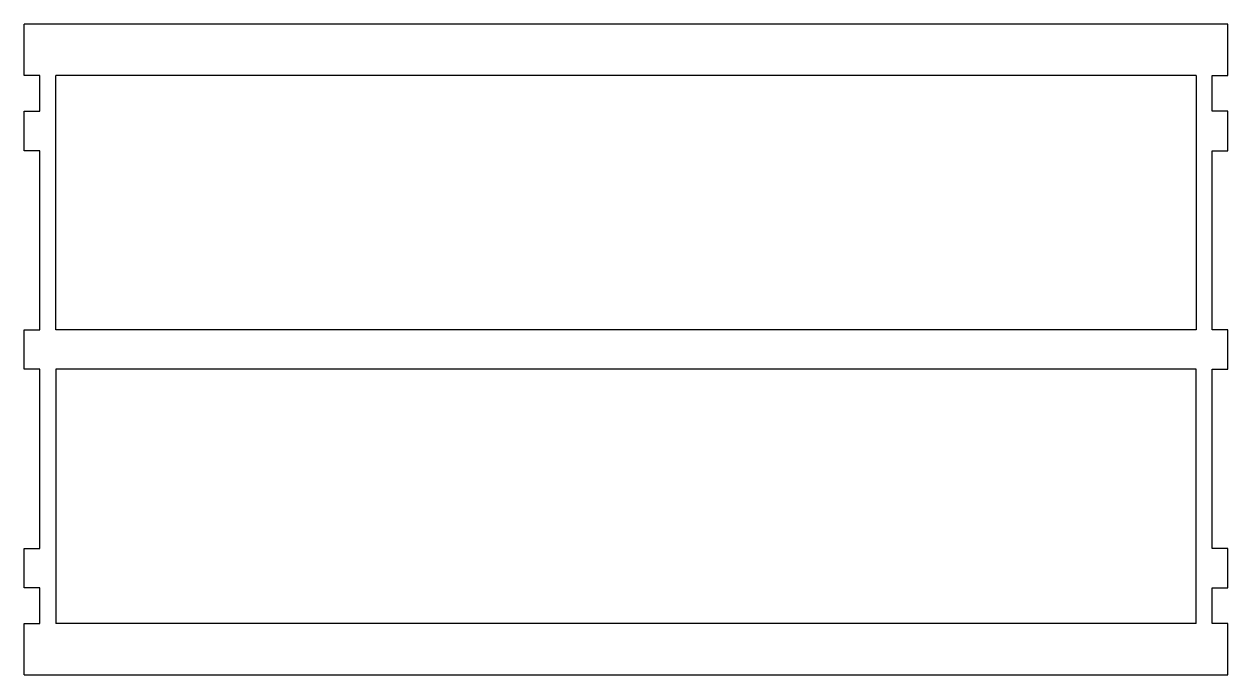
# Model space of a CAD drawing. Header units: millimetres. Extents: x 1909 to 5401, y -1249 to 880.
# Drawn here: x 3257 to 3865, y 60 to 389 of the extents above; entities that cross this region are included whole.
import ezdxf

# ---------------------------------------------------------------- set-up
doc = ezdxf.new("R2010")
doc.units = ezdxf.units.MM

msp = doc.modelspace()

# ---------------------------------------------------------------- linework, layer by layer
for p, q in [((3864.95, 389.33), (3256.91, 389.33)), ((3256.91, 363.33), (3256.91, 389.33)), ((3864.95, 363.33), (3864.95, 389.33)), ((3264.91, 363.33), (3256.91, 363.33)), ((3264.91, 345.33), (3264.91, 363.33)), ((3848.95, 363.33), (3272.93, 363.33)), ((3272.93, 234.83), (3272.93, 363.33)), ((3848.95, 363.33), (3848.95, 234.83)), ((3856.95, 363.33), (3864.95, 363.33)), ((3856.95, 345.33), (3856.95, 363.33)), ((3256.93, 325.33), (3256.93, 345.33)), ((3256.93, 345.33), (3264.91, 345.33)), ((3864.93, 345.33), (3856.95, 345.33)), ((3864.93, 325.33), (3864.93, 345.33)), ((3264.93, 325.33), (3256.93, 325.33)), ((3264.93, 234.83), (3264.93, 325.33)), ((3856.93, 325.33), (3864.93, 325.33)), ((3856.93, 234.83), (3856.93, 325.33)), ((3256.93, 214.83), (3256.93, 234.83)), ((3256.93, 234.83), (3264.93, 234.83)), ((3848.95, 234.83), (3272.93, 234.83)), ((3864.93, 234.83), (3856.93, 234.83)), ((3864.93, 214.83), (3864.93, 234.83)), ((3264.93, 214.83), (3256.93, 214.83)), ((3264.93, 124.33), (3264.93, 214.83)), ((3272.93, 214.83), (3272.93, 86.34)), ((3848.93, 214.83), (3272.93, 214.83)), ((3848.93, 86.33), (3848.93, 214.83)), ((3856.93, 214.83), (3864.93, 214.83)), ((3856.93, 124.33), (3856.93, 214.83)), ((3256.93, 104.33), (3256.93, 124.33)), ((3256.93, 124.33), (3264.93, 124.33)), ((3864.93, 124.33), (3856.93, 124.33)), ((3864.93, 104.33), (3864.93, 124.33)), ((3264.93, 104.33), (3256.93, 104.33)), ((3264.93, 86.33), (3264.93, 104.33)), ((3856.93, 104.33), (3864.93, 104.33)), ((3856.93, 86.33), (3856.93, 104.33)), ((3256.93, 60.33), (3256.93, 86.33)), ((3256.93, 86.33), (3264.93, 86.33)), ((3848.93, 86.33), (3272.93, 86.34)), ((3864.93, 86.33), (3856.93, 86.33)), ((3864.93, 60.33), (3864.93, 86.33)), ((3256.93, 60.33), (3272.93, 60.33)), ((3272.93, 60.33), (3864.93, 60.33))]:
    msp.add_line(p, q)

doc.saveas('drawing.dxf')
